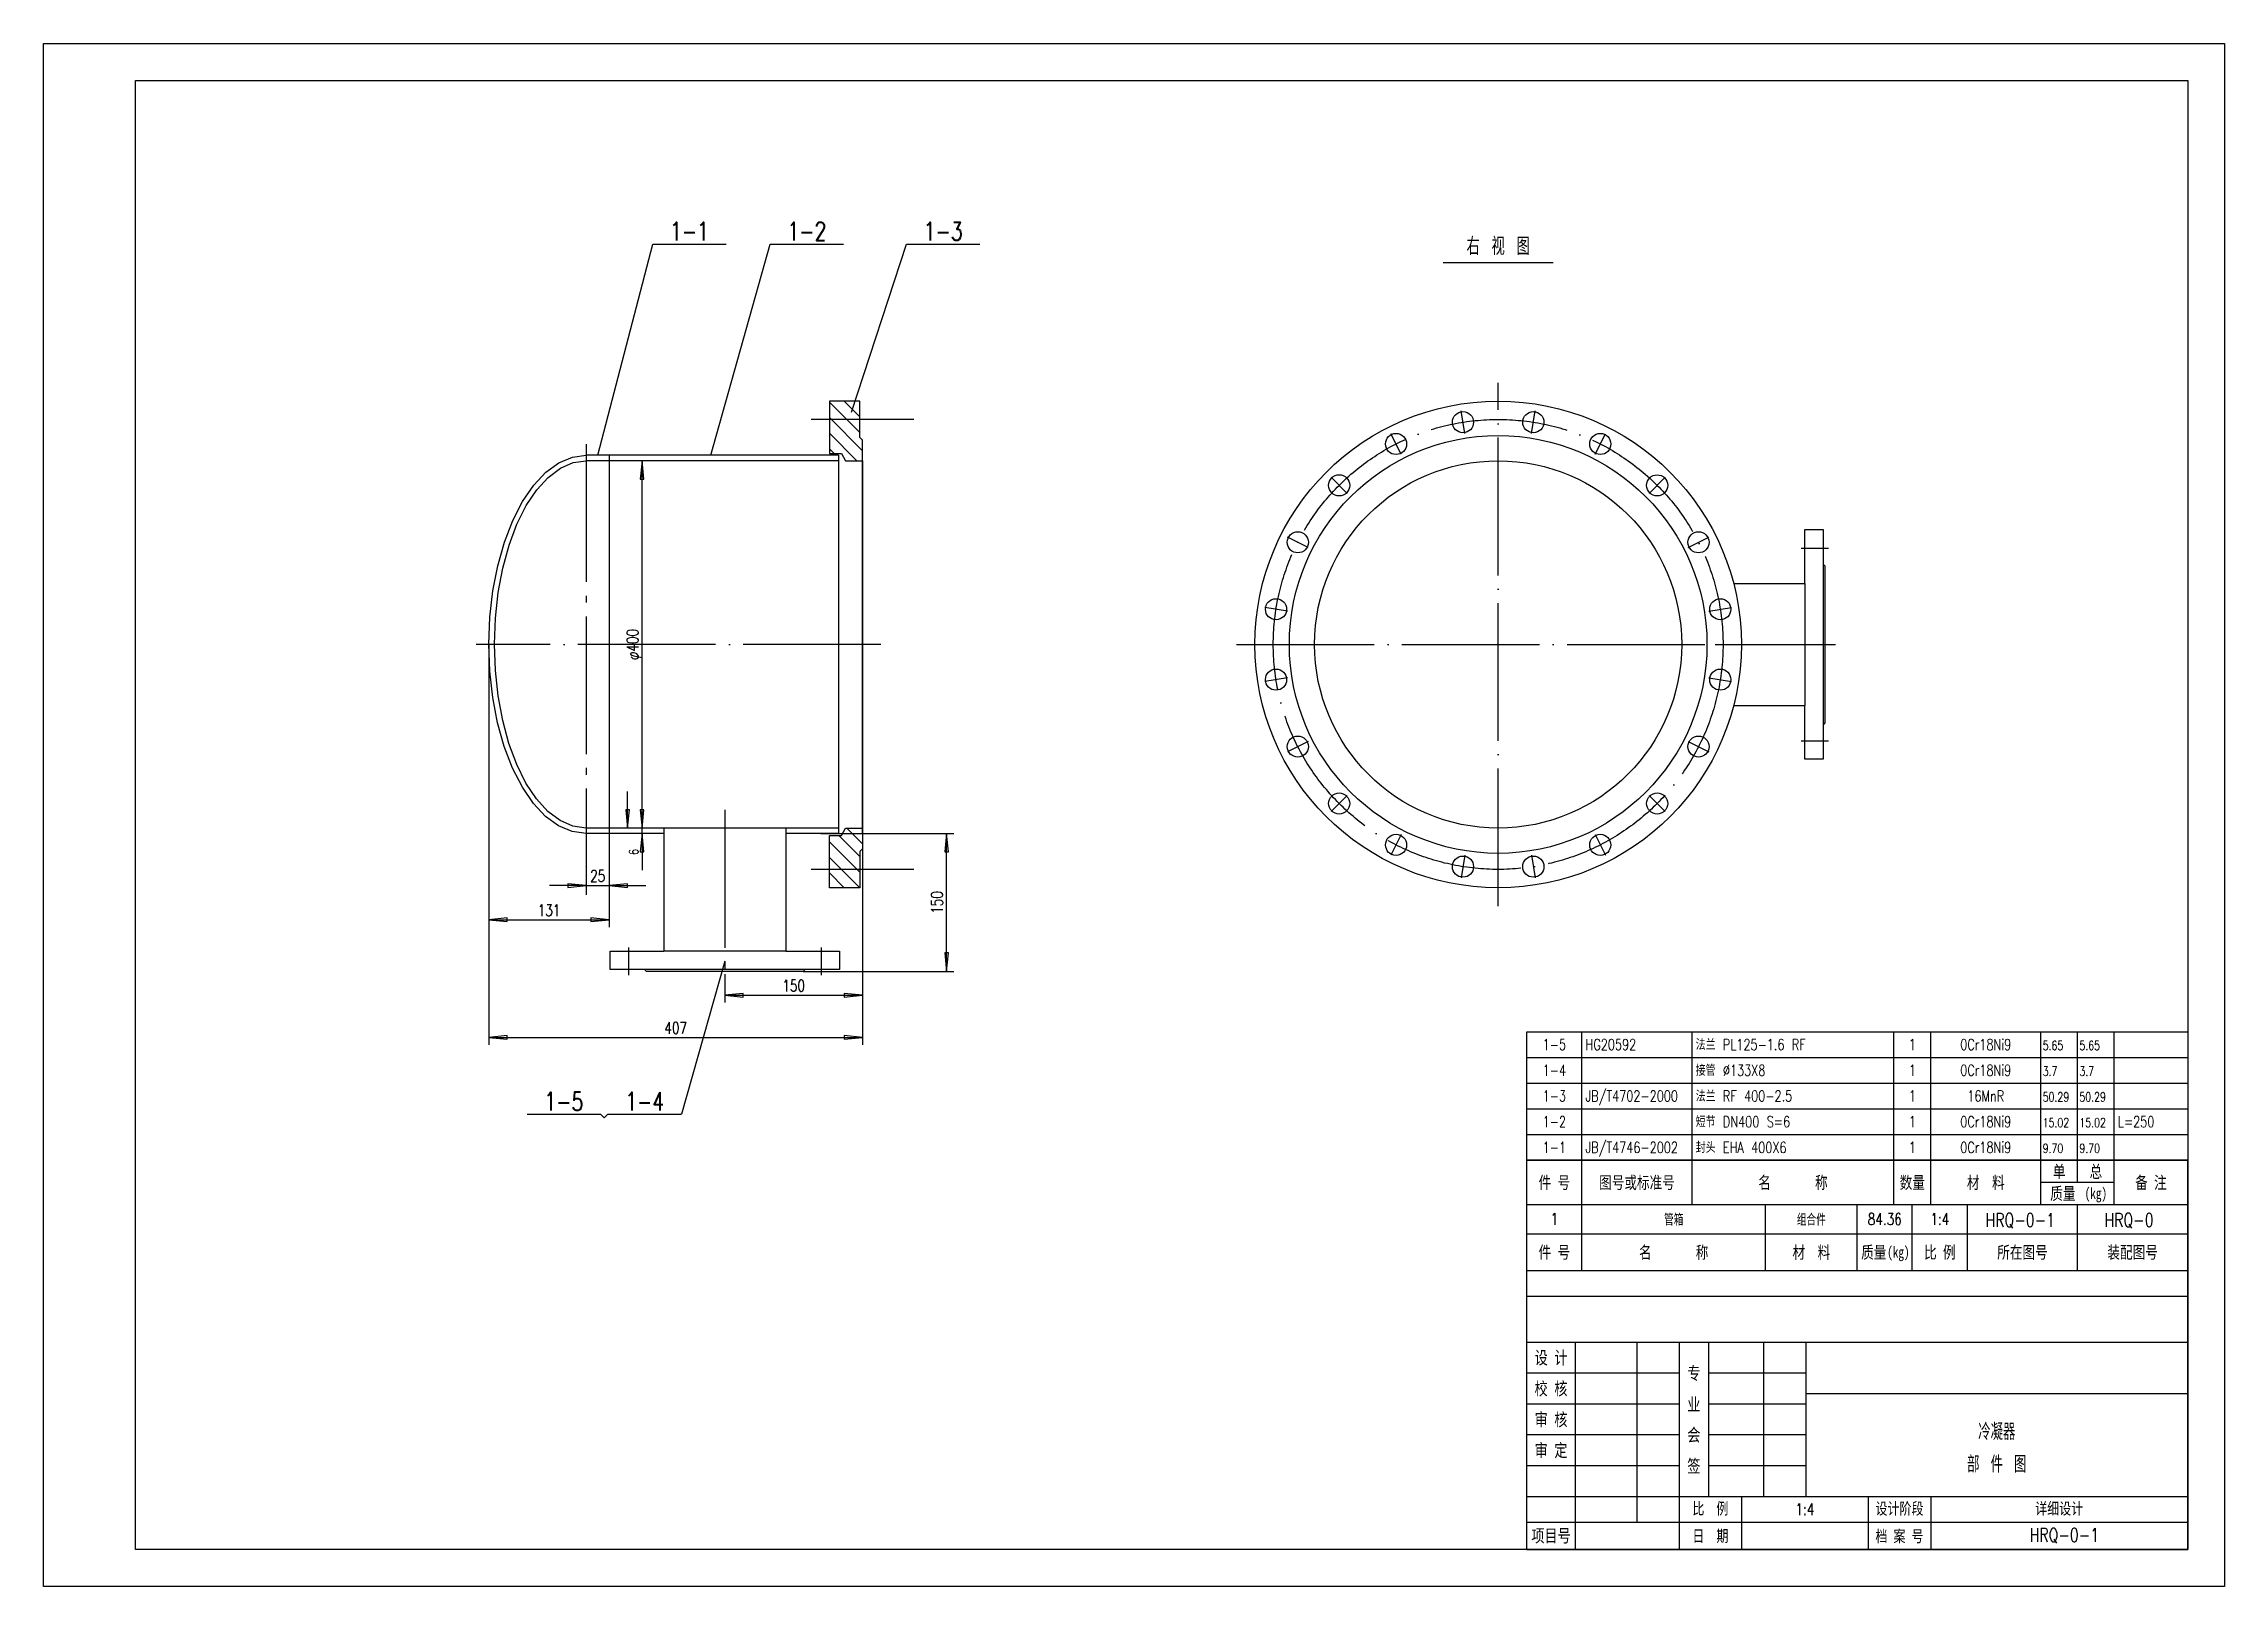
# Model space of a CAD drawing. Extents: x -287 to 13624, y -50 to 2920.
# Drawn here: x 4240 to 6616, y 144 to 1824 of the extents above; entities that cross this region are included whole.
import ezdxf
from ezdxf.enums import TextEntityAlignment as Align

# ---------------------------------------------------------------- set-up
doc = ezdxf.new("R2010")
doc.units = 0
doc.header["$LTSCALE"] = 30
doc.header["$MEASUREMENT"] = 0
doc.linetypes.add('CENTER', pattern=[6.25, 5, -0.5, 0.25, -0.5])
doc.linetypes.add('DASHDOT', pattern=[6, 5, -0.5, 0, -0.5])
doc.layers.get('0').update_dxf_attribs({"linetype": 'CONTINUOUS'})
for name, color, linetype in [('1', 2, 'CONTINUOUS'), ('2', 1, 'CONTINUOUS'), ('3', 2, 'DASHDOT'), ('4', 2, 'CENTER')]:
    doc.layers.add(name, color=color, linetype=linetype)
doc.styles.add('HZ', font='txt', dxfattribs={"width": 0.75, "bigfont": 'hztxt'})
doc.styles.add('MYHZ', font='SimSun.ttf', dxfattribs={"width": 0.75})

msp = doc.modelspace()

# ---------------------------------------------------------------- texts
at = {"color": 7, "style": 'MYHZ', "width": 0.75}
for s, height, p in [('设 计', 14, (5882.58, 392.72)), ('专', 14, (6038.18, 375.92)), ('校 核', 14, (5882.58, 359.12)), ('审 核', 14, (5882.58, 325.52)), ('业', 14, (6038.18, 342.32)), ('会', 14, (6038.18, 308.72)), ('审 定', 14, (5882.58, 291.92)), ('签', 14, (6038.18, 275.12)), ('比  例', 12.8, (6056.18, 228.52)), ('设计阶段', 12.8, (6262.18, 228.52)), ('详细设计', 12.8, (6436.18, 228.52)), ('项目号', 14, (5882.58, 198.52)), ('日  期', 12.8, (6056.18, 198.52)), ('档 案 号', 12.8, (6262.18, 198.52))]:
    msp.add_text(s, height=height, dxfattribs=at).set_placement(p, align=Align.MIDDLE)
at = {"layer": '1', "color": 7, "style": 'HZ', "width": 0.75}
for s, height, p in [('1-1', 19.97, (4943.82, 1609.27)), ('1-2', 19.97, (5071.82, 1609.27)), ('1-3', 19.97, (5220.32, 1609.27)), ('右 视 图', 19.2, (5824.94, 1593.27)), ('25', 12.8, (4843.88, 910.73)), ('131', 12.8, (4790.88, 873.39)), ('150', 12.8, (5057.38, 791.27)), ('407', 12.8, (4928.88, 745.27)), ('1-5', 12, (5886.18, 727.52)), ('1', 12, (6276.18, 727.52)), ('0Cr18Ni9', 12, (6356.18, 727.52)), ('1-4', 12, (5886.18, 699.52)), ('1', 12, (6276.18, 699.52)), ('0Cr18Ni9', 12, (6356.18, 699.52)), ('1-5', 19.97, (4807.03, 661.59)), ('1-4', 19.97, (4895.03, 661.59)), ('1-3', 12, (5886.18, 671.52)), ('1', 12, (6276.18, 671.52)), ('16MnR', 12, (6356.18, 671.52)), ('1-2', 12, (5886.18, 643.52)), ('1', 12, (6276.18, 643.52)), ('0Cr18Ni9', 12, (6356.18, 643.52)), ('1-1', 12, (5886.18, 615.52)), ('1', 12, (6276.18, 615.52)), ('0Cr18Ni9', 12, (6356.18, 615.52)), ('HRQ-0-1', 15, (6393.76, 534.99)), ('HRQ-0', 15, (6512.24, 534.99)), ('HRQ-0-1', 15, (6441.82, 192.02))]:
    msp.add_text(s, height=height, dxfattribs=at).set_placement(p, align=Align.CENTER)
for s, height, p in [('φ400', 12.8, (4888.23, 1169.27)), ('6', 10.24, (4888.23, 943.27)), ('150', 12.8, (5219.92, 888.27))]:
    msp.add_text(s, height=height, rotation=90, dxfattribs=at).set_placement(p, align=Align.CENTER)
for s, height, p in [('HG20592', 12, (5920.18, 727.52)), ('法兰 PL125-1.6 RF', 12, (6040.18, 727.52)), ('5.65', 10, (6418.18, 727.52)), ('5.65', 10, (6458.18, 727.52)), ('接管 %%c133X8', 12, (6040.18, 699.52)), ('3.7', 10, (6418.18, 699.52)), ('3.7', 10, (6458.18, 699.52)), ('JB/T4702-2000', 12, (5920.18, 671.52)), ('法兰 RF 400-2.5', 12, (6040.18, 671.52)), ('50.29', 10, (6418.18, 671.52)), ('50.29', 10, (6458.18, 671.52)), ('短节 DN400 S=6', 12, (6040.18, 643.52)), ('15.02', 10, (6418.18, 643.52)), ('15.02', 10, (6458.18, 643.52)), ('L=250  ', 12, (6500.18, 643.52)), ('JB/T4746-2002', 12, (5920.18, 615.52)), ('封头 EHA 400X6', 12, (6040.18, 615.52)), ('9.70', 10, (6418.18, 615.52)), ('9.70', 10, (6458.18, 615.52))]:
    msp.add_text(s, height=height, dxfattribs=at).set_placement(p)
at = {"layer": '1', "color": 7, "width": 0.75}
for s, height, style, p in [('单', 13.44, 'MYHZ', (6436.18, 595.52)), ('总', 13.44, 'MYHZ', (6476.18, 595.52)), ('件 号', 13.44, 'MYHZ', (5886.18, 583.52)), ('图号或标准号', 13.44, 'MYHZ', (5976.18, 583.52)), ('名       称', 13.44, 'MYHZ', (6146.18, 583.52)), ('数量', 13.44, 'MYHZ', (6276.18, 583.52)), ('材  料', 13.44, 'MYHZ', (6356.18, 583.52)), ('质量', 13.44, 'MYHZ', (6440.18, 571.52)), ('备 注', 13.44, 'MYHZ', (6536.18, 583.52)), ('1', 12.8, 'HZ', (5886.18, 543.52)), ('管箱', 12.8, 'HZ', (6016.18, 543.52)), ('组合件', 12.8, 'HZ', (6166.18, 543.52)), ('84.36', 12.8, 'HZ', (6246.18, 543.52)), ('1:4', 12.8, 'HZ', (6306.18, 543.52)), ('件 号', 13.44, 'MYHZ', (5886.18, 507.52)), ('名       称', 13.44, 'MYHZ', (6016.18, 507.52)), ('材  料', 13.44, 'MYHZ', (6166.18, 507.52)), ('质量', 13.44, 'MYHZ', (6234.18, 507.52)), ('比 例', 13.44, 'MYHZ', (6306.18, 507.52)), ('所在图号', 13.44, 'MYHZ', (6396.18, 507.52)), ('装配图号', 13.44, 'MYHZ', (6516.18, 507.52)), ('冷凝器', 18, 'HZ', (6368.18, 312.78)), ('部 件 图', 18, 'HZ', (6368.18, 277.49)), ('1:4', 12.8, 'HZ', (6159.18, 227.52))]:
    msp.add_text(s, height=height, dxfattribs=dict(at, style=style)).set_placement(p, align=Align.MIDDLE)
at = {"layer": '1', "color": 7, "style": 'MYHZ', "width": 0.75}
for p in [(6476.18, 571.52), (6260.98, 507.52)]:
    msp.add_text('(kg)', height=12, dxfattribs=at).set_placement(p, align=Align.MIDDLE_CENTER)

# ---------------------------------------------------------------- linework, layer by layer
at = {"color": 7}
for p, q in [((5908.98, 409.52), (5908.98, 183.52)), ((5976.18, 409.52), (5976.18, 213.52)), ((6022.18, 409.52), (6022.18, 183.52)), ((6054.18, 409.52), (6054.18, 241.52)), ((6114.18, 409.52), (6114.18, 241.52)), ((6160.18, 409.52), (6160.18, 241.52)), ((5856.18, 375.92), (6022.18, 375.92)), ((6054.18, 375.92), (6160.18, 375.92)), ((5856.18, 342.32), (6022.18, 342.32)), ((6054.18, 342.32), (6160.18, 342.32)), ((6160.18, 353.52), (6576.18, 353.52)), ((5856.18, 308.72), (6022.18, 308.72)), ((6054.18, 308.72), (6160.18, 308.72)), ((5856.18, 275.12), (6022.18, 275.12)), ((6054.18, 275.12), (6160.18, 275.12)), ((5856.18, 241.52), (6576.18, 241.52)), ((6090.18, 241.52), (6090.18, 183.52)), ((6228.18, 241.52), (6228.18, 183.52)), ((6296.18, 241.52), (6296.18, 183.52)), ((5856.18, 213.52), (6576.18, 213.52))]:
    msp.add_line(p, q, dxfattribs=at)
at = {"layer": '1', "color": 7}
for p, q in [((4843.88, 1375.27), (4903.82, 1605.27)), ((4967.29, 1375.27), (5031.82, 1605.27)), ((5120.38, 1422.27), (5180.32, 1605.27)), ((5764.94, 1585.27), (5884.94, 1585.27)), ((5096.38, 1433.21), (5129.38, 1400.21)), ((5129.38, 1417.18), (5112.28, 1434.27)), ((5132.38, 1380.24), (5096.38, 1416.24)), ((5096.38, 1399.27), (5126.37, 1369.27)), ((5101.4, 1377.27), (5096.38, 1382.3)), ((4892.23, 969.27), (4892.23, 1369.27)), ((5132.38, 1369.27), (5132.38, 779.27)), ((4725.38, 1169.27), (4725.38, 733.27)), ((4831.38, 951.27), (4831.38, 896.71)), ((4856.38, 963.27), (4856.38, 861.39)), ((4892.23, 963.27), (4892.23, 969.27)), ((5086.92, 963.27), (5231.92, 963.27)), ((5129.38, 921.36), (5096.38, 954.36)), ((5106.43, 961.27), (5129.38, 938.33)), ((5132.38, 952.3), (5115.4, 969.27)), ((5132.38, 963.27), (5132.38, 733.27)), ((5223.92, 813.27), (5223.92, 963.27)), ((5096.38, 937.39), (5129.38, 904.39)), ((4831.38, 906.73), (4856.38, 906.73)), ((5112.52, 904.27), (5096.38, 920.41)), ((4725.38, 869.39), (4856.38, 869.39)), ((4982.38, 824.27), (4935.03, 657.59)), ((4982.38, 810.27), (4982.38, 779.27)), ((5067.88, 813.27), (5231.92, 813.27)), ((4982.38, 787.27), (5132.38, 787.27)), ((4725.38, 741.27), (5132.38, 741.27)), ((5856.18, 747.52), (6576.18, 747.52)), ((5916.18, 607.52), (5916.18, 747.52)), ((6036.18, 607.52), (6036.18, 747.52)), ((6256.18, 607.52), (6256.18, 747.52)), ((6296.18, 607.52), (6296.18, 747.52)), ((6416.18, 607.52), (6416.18, 747.52)), ((6456.18, 607.52), (6456.18, 747.52)), ((6496.18, 607.52), (6496.18, 747.52)), ((5856.18, 719.52), (6576.18, 719.52)), ((5856.18, 691.52), (6576.18, 691.52)), ((4847.03, 657.59), (4851.03, 653.59)), ((4855.03, 657.59), (4851.03, 653.59)), ((5856.18, 663.52), (6576.18, 663.52)), ((5856.18, 635.52), (6576.18, 635.52)), ((5856.18, 607.52), (6576.18, 607.52)), ((6576.18, 607.52), (5856.18, 607.52)), ((5856.18, 607.52), (6576.18, 607.52)), ((5916.18, 559.52), (5916.18, 607.52)), ((6036.18, 559.52), (6036.18, 607.52)), ((6256.18, 559.52), (6256.18, 607.52)), ((6296.18, 559.52), (6296.18, 607.52)), ((6416.18, 559.52), (6416.18, 607.52)), ((6456.18, 583.52), (6456.18, 607.52)), ((6496.18, 559.52), (6496.18, 607.52)), ((6416.18, 583.52), (6496.18, 583.52)), ((5916.18, 487.52), (5916.18, 559.52)), ((6116.18, 487.52), (6116.18, 559.52)), ((6216.18, 487.52), (6216.18, 559.52)), ((6276.18, 487.52), (6276.18, 559.52)), ((6336.18, 487.52), (6336.18, 559.52)), ((6456.18, 487.52), (6456.18, 559.52)), ((5856.18, 527.52), (6576.18, 527.52))]:
    msp.add_line(p, q, dxfattribs=at)
msp.add_lwpolyline([(4240.18, 143.52), (4240.18, 1823.52), (6616.18, 1823.52), (6616.18, 143.52)], close=True, dxfattribs=at)
for points in [[(4892.23, 1369.27), (4890.23, 1349.27), (4894.23, 1349.27), (4892.23, 1369.27)], [(4876.38, 969.27), (4878.38, 989.27), (4874.38, 989.27), (4876.38, 969.27), (4876.38, 1009.27)], [(4892.23, 969.27), (4894.23, 989.27), (4890.23, 989.27), (4892.23, 969.27)], [(4892.23, 963.27), (4890.23, 943.27), (4894.23, 943.27), (4892.23, 963.27), (4892.23, 923.27)], [(5223.92, 963.27), (5221.92, 943.27), (5225.92, 943.27), (5223.92, 963.27)], [(4831.38, 906.73), (4811.38, 908.73), (4811.38, 904.73), (4831.38, 906.73), (4791.38, 906.73)], [(4856.38, 906.73), (4876.38, 904.73), (4876.38, 908.73), (4856.38, 906.73), (4896.38, 906.73)], [(4725.38, 869.39), (4745.38, 867.39), (4745.38, 871.39), (4725.38, 869.39)], [(4856.38, 869.39), (4836.38, 871.39), (4836.38, 867.39), (4856.38, 869.39)], [(5223.92, 813.27), (5225.92, 833.27), (5221.92, 833.27), (5223.92, 813.27)], [(4982.38, 787.27), (5002.38, 785.27), (5002.38, 789.27), (4982.38, 787.27)], [(5132.38, 787.27), (5112.38, 789.27), (5112.38, 785.27), (5132.38, 787.27)], [(4725.38, 741.27), (4745.38, 739.27), (4745.38, 743.27), (4725.38, 741.27)], [(5132.38, 741.27), (5112.38, 743.27), (5112.38, 739.27), (5132.38, 741.27)]]:
    msp.add_lwpolyline(points, dxfattribs=at)
for points in [[(4892.23, 1369.27), (4890.23, 1349.27), (4894.23, 1349.27), (4892.23, 1369.27)], [(4892.23, 969.27), (4894.23, 989.27), (4890.23, 989.27), (4892.23, 969.27)], [(4892.23, 969.27), (4894.23, 989.27), (4890.23, 989.27), (4892.23, 969.27)], [(4892.23, 963.27), (4890.23, 943.27), (4894.23, 943.27), (4892.23, 963.27)], [(5223.92, 963.27), (5221.92, 943.27), (5225.92, 943.27), (5223.92, 963.27)], [(4831.38, 906.73), (4811.38, 908.73), (4811.38, 904.73), (4831.38, 906.73)], [(4856.38, 906.73), (4876.38, 904.73), (4876.38, 908.73), (4856.38, 906.73)], [(4725.38, 869.39), (4745.38, 867.39), (4745.38, 871.39), (4725.38, 869.39)], [(4856.38, 869.39), (4836.38, 871.39), (4836.38, 867.39), (4856.38, 869.39)], [(5223.92, 813.27), (5225.92, 833.27), (5221.92, 833.27), (5223.92, 813.27)], [(4982.38, 787.27), (5002.38, 785.27), (5002.38, 789.27), (4982.38, 787.27)], [(5132.38, 787.27), (5112.38, 789.27), (5112.38, 785.27), (5132.38, 787.27)], [(4725.38, 741.27), (4745.38, 739.27), (4745.38, 743.27), (4725.38, 741.27)], [(5132.38, 741.27), (5112.38, 743.27), (5112.38, 739.27), (5132.38, 741.27)]]:
    msp.add_solid(points, dxfattribs=at)
at = {"layer": '2', "color": 7}
for p, q in [((4903.82, 1605.27), (4983.82, 1605.27)), ((5031.82, 1605.27), (5111.82, 1605.27)), ((5180.32, 1605.27), (5260.32, 1605.27)), ((5096.38, 1434.27), (5096.38, 1377.27)), ((5129.38, 1434.27), (5096.38, 1434.27)), ((5129.38, 1394.77), (5129.38, 1434.27)), ((5132.38, 1391.77), (5129.38, 1394.77)), ((5132.38, 1369.27), (5132.38, 1391.77)), ((5106.38, 1375.27), (4831.38, 1375.27)), ((5106.38, 1369.27), (4831.38, 1369.27)), ((4856.38, 1375.27), (4856.38, 963.27)), ((5096.38, 1377.27), (5109.38, 1377.27)), ((5106.38, 1375.27), (5106.38, 963.27)), ((5109.38, 1377.27), (5114, 1369.27)), ((5114, 1369.27), (5132.38, 1369.27)), ((5132.38, 963.27), (5132.38, 1375.27)), ((6158.94, 1294.27), (6178.94, 1294.27)), ((6158.94, 1235.77), (6158.94, 1294.27)), ((6178.94, 1294.27), (6178.94, 1256.77)), ((6081.46, 1235.77), (6158.94, 1235.77)), ((6158.94, 1235.77), (6158.94, 1102.77)), ((6178.94, 1256.77), (6178.94, 1081.77)), ((6178.94, 1256.77), (6180.94, 1254.77)), ((6180.94, 1254.77), (6180.94, 1083.77)), ((6081.46, 1102.77), (6158.94, 1102.77)), ((6158.94, 1044.27), (6158.94, 1102.77)), ((6180.94, 1083.77), (6178.94, 1081.77)), ((6178.94, 1081.77), (6178.94, 1044.27)), ((6178.94, 1044.27), (6158.94, 1044.27)), ((4915.88, 969.27), (4831.38, 969.27)), ((4915.88, 963.27), (4831.38, 963.27)), ((5048.88, 969.27), (4915.88, 969.27)), ((4915.88, 969.27), (4915.88, 835.27)), ((5106.38, 969.27), (5048.88, 969.27)), ((5048.88, 969.27), (5048.88, 835.27)), ((5106.38, 963.27), (5048.88, 963.27)), ((5096.38, 961.27), (5109.38, 961.27)), ((5096.38, 904.27), (5096.38, 961.27)), ((5109.38, 961.27), (5114, 969.27)), ((5114, 969.27), (5132.38, 969.27)), ((5132.38, 969.27), (5132.38, 946.77)), ((5132.38, 946.77), (5129.38, 943.78)), ((5129.38, 943.77), (5129.38, 904.27)), ((5129.38, 904.27), (5096.38, 904.27)), ((4857.38, 835.27), (4915.88, 835.27)), ((4857.38, 815.27), (4857.38, 835.27)), ((5048.88, 835.27), (4915.88, 835.27)), ((5048.88, 835.27), (5107.38, 835.27)), ((5107.38, 835.27), (5107.38, 815.27)), ((4894.88, 815.27), (4857.38, 815.27)), ((5069.88, 815.27), (4894.88, 815.27)), ((4896.88, 813.27), (4894.88, 815.27)), ((5067.88, 813.27), (4896.88, 813.27)), ((5069.88, 815.27), (5067.88, 813.27)), ((5107.38, 815.27), (5069.88, 815.27)), ((5856.18, 607.52), (5856.18, 747.52)), ((4767.03, 657.59), (4847.03, 657.59)), ((4855.03, 657.59), (4935.03, 657.59)), ((5856.18, 559.52), (5856.18, 607.52)), ((6576.18, 559.52), (6576.18, 607.52)), ((5856.18, 559.52), (6576.18, 559.52)), ((5856.18, 559.52), (6576.18, 559.52)), ((5856.18, 487.52), (5856.18, 559.52)), ((5856.18, 559.52), (6576.18, 559.52)), ((5856.18, 559.52), (6576.18, 559.52)), ((6576.18, 487.52), (6576.18, 559.52)), ((5856.18, 487.52), (6576.18, 487.52)), ((5856.18, 183.52), (5856.18, 487.52)), ((5856.18, 487.52), (6576.18, 487.52)), ((6576.18, 183.52), (6576.18, 487.52)), ((5856.18, 459.52), (6576.18, 459.52)), ((5856.18, 409.52), (6576.18, 409.52)), ((5856.18, 183.52), (6576.18, 183.52))]:
    msp.add_line(p, q, dxfattribs=at)
msp.add_lwpolyline([(4340.18, 183.52), (4340.18, 1783.52), (6576.18, 1783.52), (6576.18, 183.52)], close=True, dxfattribs=at)
for points in [[(4831.13, 963.27), (4816.06, 965.42), (4801.3, 971.72), (4787.14, 982.03), (4773.89, 996.15), (4761.81, 1013.79), (4751.14, 1034.59), (4742.1, 1058.13), (4734.88, 1083.94), (4729.62, 1111.47), (4726.43, 1140.18), (4725.38, 1169.49), (4726.48, 1198.78), (4729.71, 1227.48), (4735.01, 1255), (4742.27, 1280.77), (4751.34, 1304.27), (4762.04, 1325.03), (4774.15, 1342.62), (4787.42, 1356.69), (4801.59, 1366.95), (4816.36, 1373.18), (4831.44, 1375.27)], [(4831.14, 969.27), (4816.92, 971.36), (4802.99, 977.48), (4789.64, 987.49), (4777.14, 1001.2), (4765.74, 1018.32), (4755.68, 1038.52), (4747.16, 1061.37), (4740.34, 1086.42), (4735.38, 1113.16), (4732.37, 1141.03), (4731.38, 1169.48), (4732.42, 1197.93), (4735.47, 1225.79), (4740.47, 1252.5), (4747.32, 1277.52), (4755.87, 1300.34), (4765.97, 1320.5), (4777.39, 1337.58), (4789.91, 1351.23), (4803.28, 1361.19), (4817.21, 1367.24), (4831.44, 1369.27)]]:
    msp.add_lwpolyline(points, dxfattribs=at)
for centre, radius in [((5824.94, 1169.27), 265), ((5786.61, 1411.26), 11.5), ((5863.26, 1411.26), 11.5), ((5824.94, 1169.27), 227.5), ((5713.71, 1387.57), 11.5), ((5936.17, 1387.57), 11.5), ((5824.94, 1169.27), 200), ((5651.7, 1342.52), 11.5), ((5998.18, 1342.51), 11.5), ((5606.64, 1280.5), 11.5), ((6043.23, 1280.5), 11.5), ((5582.95, 1207.6), 11.5), ((6066.92, 1207.6), 11.5), ((5582.95, 1130.95), 11.5), ((6066.92, 1130.95), 11.5), ((5606.64, 1058.05), 11.5), ((6043.23, 1058.05), 11.5), ((5651.69, 996.03), 11.5), ((5998.18, 996.03), 11.5), ((5713.71, 950.98), 11.5), ((5936.16, 950.98), 11.5), ((5786.61, 927.29), 11.5), ((5863.26, 927.29), 11.5)]:
    msp.add_circle(centre, radius, dxfattribs=at)
at = {"layer": '3', "color": 7}
for p, q in [((5824.94, 884.27), (5824.94, 1454.27)), ((5788.57, 1398.91), (5784.65, 1423.6)), ((5861.31, 1398.91), (5865.22, 1423.6)), ((5719.38, 1376.43), (5708.03, 1398.71)), ((5930.49, 1376.43), (5941.84, 1398.71)), ((5660.53, 1333.68), (5642.86, 1351.35)), ((5989.34, 1333.68), (6007.02, 1351.35)), ((5617.78, 1274.83), (5595.5, 1286.18)), ((6032.1, 1274.83), (6054.37, 1286.18)), ((5595.3, 1205.65), (5570.61, 1209.56)), ((6054.57, 1205.64), (6079.27, 1209.55)), ((5152.38, 1169.27), (4711.38, 1169.27)), ((5539.94, 1169.27), (6109.94, 1169.27)), ((5595.3, 1132.9), (5570.61, 1128.99)), ((6054.57, 1132.9), (6079.27, 1128.99)), ((5617.78, 1063.72), (5595.5, 1052.37)), ((6032.09, 1063.72), (6054.37, 1052.37)), ((5660.53, 1004.87), (5642.86, 987.19)), ((5989.34, 1004.87), (6007.01, 987.19)), ((5719.38, 962.12), (5708.03, 939.84)), ((5930.49, 962.11), (5941.84, 939.84)), ((5788.56, 939.64), (5784.65, 914.94)), ((5861.31, 939.64), (5865.22, 914.94))]:
    msp.add_line(p, q, dxfattribs=at)
msp.add_circle((5824.94, 1169.27), 245, dxfattribs=at)
at = {"layer": '4', "color": 7}
for p, q in [((5188.38, 1414.27), (5076.38, 1414.27)), ((4831.38, 1387.27), (4831.38, 951.27)), ((6154.94, 1274.27), (6184.94, 1274.27)), ((6061.46, 1169.27), (6192.46, 1169.27)), ((6154.94, 1064.27), (6184.94, 1064.27)), ((4982.38, 989.03), (4982.38, 810.27)), ((5188.38, 924.27), (5076.38, 924.27)), ((4877.38, 839.27), (4877.38, 809.27)), ((5087.38, 839.27), (5087.38, 809.27))]:
    msp.add_line(p, q, dxfattribs=at)

msp.set_redraw_order([(e.dxf.handle, doc.entitydb.next_handle()) for e in msp.query("TEXT MTEXT ATTDEF DIMENSION ARC_DIMENSION")])  # texts and dimensions are drawn at this point

doc.saveas('drawing.dxf')
